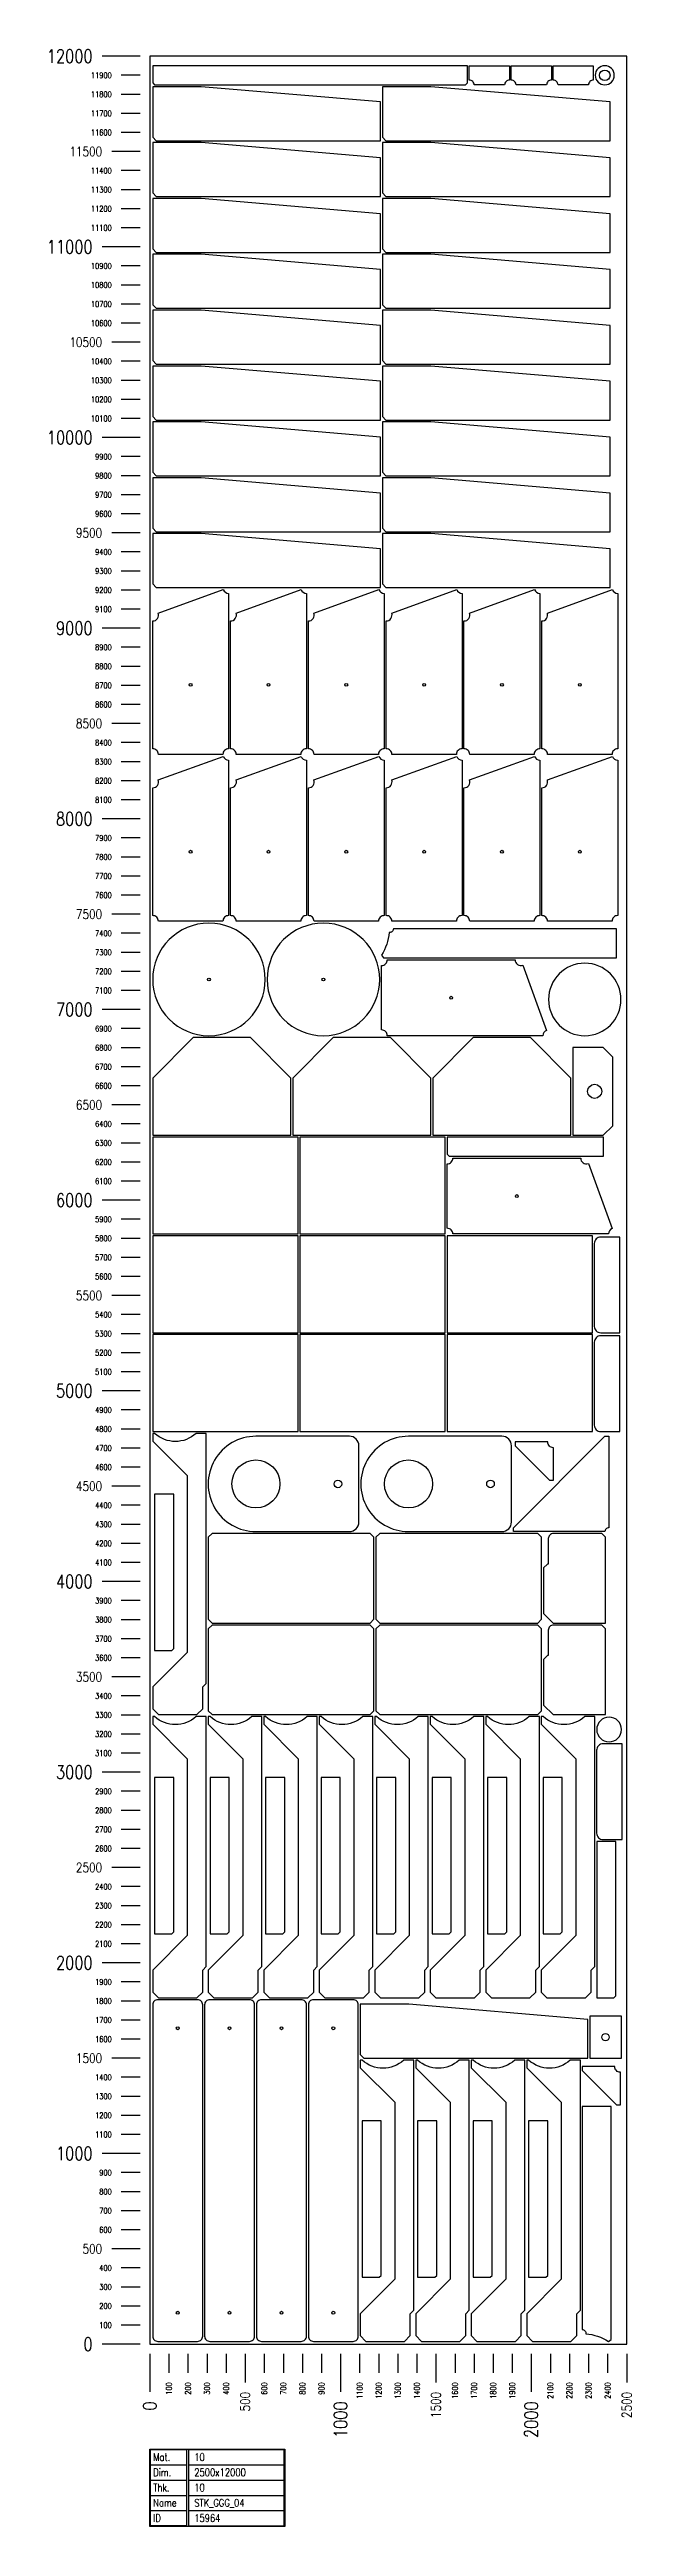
# Model space of a CAD drawing. Header units: millimetres. Extents: x 28039 to 145264, y 9873 to 40131.
# Drawn here: x 88790 to 91841, y 13439 to 26430 of the extents above; entities that cross this region are included whole.
import ezdxf
from ezdxf.enums import TextEntityAlignment as Align

# ---------------------------------------------------------------- set-up
doc = ezdxf.new("R2010")
doc.units = ezdxf.units.MM
doc.layers.add('TEXT', color=7, linetype='Continuous')
doc.styles.add('EasyCutStyle', font='romans.shx', dxfattribs={"width": 0.8})

# ---------------------------------------------------------------- blocks, each defined once
blk = doc.blocks.new('LogoSheet_16759')
at = {"color": 1}
for p, q in [((-50, 12000), (-250, 12000)), ((-50, 11000), (-250, 11000)), ((-50, 10000), (-250, 10000)), ((-50, 9000), (-250, 9000)), ((-50, 8000), (-250, 8000)), ((-50, 7000), (-250, 7000)), ((-50, 6000), (-250, 6000)), ((-50, 5000), (-250, 5000)), ((-50, 4000), (-250, 4000)), ((-50, 3000), (-250, 3000)), ((-50, 2000), (-250, 2000)), ((-50, 1000), (-250, 1000)), ((-50, 0), (-250, 0)), ((0, -50), (0, -250)), ((1000, -50), (1000, -250)), ((2000, -50), (2000, -250)), ((203, -553), (705, -553)), ((203, -633), (705, -633)), ((203, -713), (705, -713)), ((203, -793), (705, -793)), ((203, -873), (705, -873))]:
    blk.add_line(p, q, dxfattribs=at)
at = {"color": 2}
for p, q in [((-50, 11900), (-150, 11900)), ((-50, 11800), (-150, 11800)), ((-50, 11700), (-150, 11700)), ((-50, 11600), (-150, 11600)), ((-50, 11400), (-150, 11400)), ((-50, 11300), (-150, 11300)), ((-50, 11200), (-150, 11200)), ((-50, 11100), (-150, 11100)), ((-50, 10900), (-150, 10900)), ((-50, 10800), (-150, 10800)), ((-50, 10700), (-150, 10700)), ((-50, 10600), (-150, 10600)), ((-50, 10400), (-150, 10400)), ((-50, 10300), (-150, 10300)), ((-50, 10200), (-150, 10200)), ((-50, 10100), (-150, 10100)), ((-50, 9900), (-150, 9900)), ((-50, 9800), (-150, 9800)), ((-50, 9700), (-150, 9700)), ((-50, 9600), (-150, 9600)), ((-50, 9400), (-150, 9400)), ((-50, 9300), (-150, 9300)), ((-50, 9200), (-150, 9200)), ((-50, 9100), (-150, 9100)), ((-50, 8900), (-150, 8900)), ((-50, 8800), (-150, 8800)), ((-50, 8700), (-150, 8700)), ((-50, 8600), (-150, 8600)), ((-50, 8400), (-150, 8400)), ((-50, 8300), (-150, 8300)), ((-50, 8200), (-150, 8200)), ((-50, 8100), (-150, 8100)), ((-50, 7900), (-150, 7900)), ((-50, 7800), (-150, 7800)), ((-50, 7700), (-150, 7700)), ((-50, 7600), (-150, 7600)), ((-50, 7400), (-150, 7400)), ((-50, 7300), (-150, 7300)), ((-50, 7200), (-150, 7200)), ((-50, 7100), (-150, 7100)), ((-50, 6900), (-150, 6900)), ((-50, 6800), (-150, 6800)), ((-50, 6700), (-150, 6700)), ((-50, 6600), (-150, 6600)), ((-50, 6400), (-150, 6400)), ((-50, 6300), (-150, 6300)), ((-50, 6200), (-150, 6200)), ((-50, 6100), (-150, 6100)), ((-50, 5900), (-150, 5900)), ((-50, 5800), (-150, 5800)), ((-50, 5700), (-150, 5700)), ((-50, 5600), (-150, 5600)), ((-50, 5400), (-150, 5400)), ((-50, 5300), (-150, 5300)), ((-50, 5200), (-150, 5200)), ((-50, 5100), (-150, 5100)), ((-50, 4900), (-150, 4900)), ((-50, 4800), (-150, 4800)), ((-50, 4700), (-150, 4700)), ((-50, 4600), (-150, 4600)), ((-50, 4400), (-150, 4400)), ((-50, 4300), (-150, 4300)), ((-50, 4200), (-150, 4200)), ((-50, 4100), (-150, 4100)), ((-50, 3900), (-150, 3900)), ((-50, 3800), (-150, 3800)), ((-50, 3700), (-150, 3700)), ((-50, 3600), (-150, 3600)), ((-50, 3400), (-150, 3400)), ((-50, 3300), (-150, 3300)), ((-50, 3200), (-150, 3200)), ((-50, 3100), (-150, 3100)), ((-50, 2900), (-150, 2900)), ((-50, 2800), (-150, 2800)), ((-50, 2700), (-150, 2700)), ((-50, 2600), (-150, 2600)), ((-50, 2400), (-150, 2400)), ((-50, 2300), (-150, 2300)), ((-50, 2200), (-150, 2200)), ((-50, 2100), (-150, 2100)), ((-50, 1900), (-150, 1900)), ((-50, 1800), (-150, 1800)), ((-50, 1700), (-150, 1700)), ((-50, 1600), (-150, 1600)), ((-50, 1400), (-150, 1400)), ((-50, 1300), (-150, 1300)), ((-50, 1200), (-150, 1200)), ((-50, 1100), (-150, 1100)), ((-50, 900), (-150, 900)), ((-50, 800), (-150, 800)), ((-50, 700), (-150, 700)), ((-50, 600), (-150, 600)), ((-50, 400), (-150, 400)), ((-50, 300), (-150, 300)), ((-50, 200), (-150, 200)), ((-50, 100), (-150, 100)), ((100, -50), (100, -150)), ((200, -50), (200, -150)), ((300, -50), (300, -150)), ((400, -50), (400, -150)), ((600, -50), (600, -150)), ((700, -50), (700, -150)), ((800, -50), (800, -150)), ((900, -50), (900, -150)), ((1100, -50), (1100, -150)), ((1200, -50), (1200, -150)), ((1300, -50), (1300, -150)), ((1400, -50), (1400, -150)), ((1600, -50), (1600, -150)), ((1700, -50), (1700, -150)), ((1800, -50), (1800, -150)), ((1900, -50), (1900, -150)), ((2100, -50), (2100, -150)), ((2200, -50), (2200, -150)), ((2300, -50), (2300, -150)), ((2400, -50), (2400, -150))]:
    blk.add_line(p, q, dxfattribs=at)
at = {"color": 7}
for p, q in [((-50, 11500), (-200, 11500)), ((-50, 10500), (-200, 10500)), ((-50, 9500), (-200, 9500)), ((-50, 8500), (-200, 8500)), ((-50, 7500), (-200, 7500)), ((-50, 6500), (-200, 6500)), ((-50, 5500), (-200, 5500)), ((-50, 4500), (-200, 4500)), ((-50, 3500), (-200, 3500)), ((-50, 2500), (-200, 2500)), ((-50, 1500), (-200, 1500)), ((-50, 500), (-200, 500)), ((500, -50), (500, -200)), ((1500, -50), (1500, -200)), ((2500, -50), (2500, -200))]:
    blk.add_line(p, q, dxfattribs=at)
at = {"color": 5}
for p, q in [((3, -553), (193, -553)), ((3, -633), (193, -633)), ((3, -713), (193, -713)), ((3, -793), (193, -793)), ((3, -873), (193, -873))]:
    blk.add_line(p, q, dxfattribs=at)
blk.add_line((193, -633), (193, -953))
blk.add_lwpolyline([(0, -550), (708, -550), (708, -956), (0, -956)], close=True)
blk.add_lwpolyline([(3, -553), (193, -553), (193, -953), (3, -953)], close=True, dxfattribs=at)
at = {"color": 1}
blk.add_lwpolyline([(705, -553), (203, -553), (203, -953), (705, -953)], close=True, dxfattribs=at)
at = {"color": 7, "style": 'EasyCutStyle', "width": 0.8}
for s, height, p in [('12000', 70, (-300, 12000)), ('11900', 30, (-200, 11900)), ('11800', 30, (-200, 11800)), ('11700', 30, (-200, 11700)), ('11600', 30, (-200, 11600)), ('11500', 50, (-250, 11500)), ('11400', 30, (-200, 11400)), ('11300', 30, (-200, 11300)), ('11200', 30, (-200, 11200)), ('11100', 30, (-200, 11100)), ('11000', 70, (-300, 11000)), ('10900', 30, (-200, 10900)), ('10800', 30, (-200, 10800)), ('10700', 30, (-200, 10700)), ('10500', 50, (-250, 10500)), ('10600', 30, (-200, 10600)), ('10400', 30, (-200, 10400)), ('10300', 30, (-200, 10300)), ('10200', 30, (-200, 10200)), ('10000', 70, (-300, 10000)), ('10100', 30, (-200, 10100)), ('9900', 30, (-200, 9900)), ('9800', 30, (-200, 9800)), ('9700', 30, (-200, 9700)), ('9600', 30, (-200, 9600)), ('9500', 50, (-250, 9500)), ('9400', 30, (-200, 9400)), ('9300', 30, (-200, 9300)), ('9200', 30, (-200, 9200)), ('9100', 30, (-200, 9100)), ('9000', 70, (-300, 9000)), ('8900', 30, (-200, 8900)), ('8800', 30, (-200, 8800)), ('8700', 30, (-200, 8700)), ('8600', 30, (-200, 8600)), ('8500', 50, (-250, 8500)), ('8400', 30, (-200, 8400)), ('8300', 30, (-200, 8300)), ('8200', 30, (-200, 8200)), ('8100', 30, (-200, 8100)), ('8000', 70, (-300, 8000)), ('7900', 30, (-200, 7900)), ('7800', 30, (-200, 7800)), ('7700', 30, (-200, 7700)), ('7600', 30, (-200, 7600)), ('7500', 50, (-250, 7500)), ('7400', 30, (-200, 7400)), ('7300', 30, (-200, 7300)), ('7200', 30, (-200, 7200)), ('7000', 70, (-300, 7000)), ('7100', 30, (-200, 7100)), ('6900', 30, (-200, 6900)), ('6800', 30, (-200, 6800)), ('6700', 30, (-200, 6700)), ('6500', 50, (-250, 6500)), ('6600', 30, (-200, 6600)), ('6400', 30, (-200, 6400)), ('6300', 30, (-200, 6300)), ('6200', 30, (-200, 6200)), ('6100', 30, (-200, 6100)), ('6000', 70, (-300, 6000)), ('5900', 30, (-200, 5900)), ('5800', 30, (-200, 5800)), ('5700', 30, (-200, 5700)), ('5600', 30, (-200, 5600)), ('5500', 50, (-250, 5500)), ('5400', 30, (-200, 5400)), ('5300', 30, (-200, 5300)), ('5200', 30, (-200, 5200)), ('5100', 30, (-200, 5100)), ('5000', 70, (-300, 5000)), ('4900', 30, (-200, 4900)), ('4800', 30, (-200, 4800)), ('4700', 30, (-200, 4700)), ('4600', 30, (-200, 4600)), ('4500', 50, (-250, 4500)), ('4400', 30, (-200, 4400)), ('4300', 30, (-200, 4300)), ('4200', 30, (-200, 4200)), ('4000', 70, (-300, 4000)), ('4100', 30, (-200, 4100)), ('3900', 30, (-200, 3900)), ('3800', 30, (-200, 3800)), ('3700', 30, (-200, 3700)), ('3500', 50, (-250, 3500)), ('3600', 30, (-200, 3600)), ('3400', 30, (-200, 3400)), ('3300', 30, (-200, 3300)), ('3200', 30, (-200, 3200)), ('3000', 70, (-300, 3000)), ('3100', 30, (-200, 3100)), ('2900', 30, (-200, 2900)), ('2800', 30, (-200, 2800)), ('2700', 30, (-200, 2700)), ('2600', 30, (-200, 2600)), ('2500', 50, (-250, 2500)), ('2400', 30, (-200, 2400)), ('2300', 30, (-200, 2300)), ('2200', 30, (-200, 2200)), ('2100', 30, (-200, 2100)), ('2000', 70, (-300, 2000)), ('1900', 30, (-200, 1900)), ('1800', 30, (-200, 1800)), ('1700', 30, (-200, 1700)), ('1600', 30, (-200, 1600)), ('1500', 50, (-250, 1500)), ('1400', 30, (-200, 1400)), ('1300', 30, (-200, 1300)), ('1200', 30, (-200, 1200)), ('1100', 30, (-200, 1100)), ('1000', 70, (-300, 1000)), ('900', 30, (-200, 900)), ('800', 30, (-200, 800)), ('700', 30, (-200, 700)), ('500', 50, (-250, 500)), ('600', 30, (-200, 600)), ('400', 30, (-200, 400)), ('300', 30, (-200, 300)), ('200', 30, (-200, 200)), ('0', 70, (-300, 0)), ('100', 30, (-200, 100))]:
    blk.add_text(s, height=height, dxfattribs=at).set_placement(p, align=Align.MIDDLE_RIGHT)
for s, height, p in [('100', 30, (100, -200)), ('200', 30, (200, -200)), ('300', 30, (300, -200)), ('400', 30, (400, -200)), ('500', 50, (500, -250)), ('600', 30, (600, -200)), ('700', 30, (700, -200)), ('800', 30, (800, -200)), ('900', 30, (900, -200)), ('1100', 30, (1100, -200)), ('1200', 30, (1200, -200)), ('1300', 30, (1300, -200)), ('1400', 30, (1400, -200)), ('1500', 50, (1500, -250)), ('1600', 30, (1600, -200)), ('1700', 30, (1700, -200)), ('1800', 30, (1800, -200)), ('1900', 30, (1900, -200)), ('2100', 30, (2100, -200)), ('2200', 30, (2200, -200)), ('2300', 30, (2300, -200)), ('2400', 30, (2400, -200)), ('2500', 50, (2500, -250)), ('0', 70, (0, -300)), ('1000', 70, (1000, -300)), ('2000', 70, (2000, -300))]:
    blk.add_text(s, height=height, rotation=90, dxfattribs=at).set_placement(p, align=Align.MIDDLE_RIGHT)
at = {"style": 'EasyCutStyle', "width": 0.8}
for tag, p in [('MATERIAL_SHEET', (233, -612)), ('THICKNESS_SHEET', (233, -772)), ('DIMENSION_SHEET', (233, -692)), ('NAME_SHEET', (233, -852)), ('ID_SHEET', (233, -932))]:
    blk.add_attdef(tag, p, '', height=40, dxfattribs=at)
at = {"layer": 'TEXT', "color": 251, "style": 'EasyCutStyle', "width": 0.8}
for s, p in [('Mat.', (18, -612)), ('Thk.', (18, -772)), ('Dim.', (18, -692)), ('Name', (18, -852)), ('ID', (18, -932))]:
    blk.add_text(s, height=40, dxfattribs=at).set_placement(p)

msp = doc.modelspace()

# ---------------------------------------------------------------- linework, layer by layer
at = {"color": 34, "true_color": 0x945a17}
msp.add_lwpolyline([(89316, 14395), (91816, 14395), (91816, 26395), (89316, 26395)], close=True, dxfattribs=at)
at = {"color": 2}
for points in [[(89331, 26255), (89341, 26245), (90971, 26245), (90981, 26255), (90981, 26345), (89331, 26345)], [(89331, 25971), (89350, 25952), (90525, 25952), (90525, 26155), (89585, 26235), (89331, 26235)], [(90535, 25971), (90554, 25952), (91729, 25952), (91729, 26155), (90789, 26235), (90535, 26235)], [(89331, 25678), (89350, 25659), (90525, 25659), (90525, 25862), (89585, 25942), (89331, 25942)], [(90535, 25678), (90554, 25659), (91729, 25659), (91729, 25862), (90789, 25942), (90535, 25942)], [(89331, 25385), (89350, 25366), (90525, 25366), (90525, 25569), (89585, 25649), (89331, 25649)], [(90535, 25385), (90554, 25366), (91729, 25366), (91729, 25569), (90789, 25649), (90535, 25649)], [(89331, 25092), (89350, 25073), (90525, 25073), (90525, 25276), (89585, 25356), (89331, 25356)], [(90535, 25092), (90554, 25073), (91729, 25073), (91729, 25276), (90789, 25356), (90535, 25356)], [(89331, 24799), (89350, 24780), (90525, 24780), (90525, 24983), (89585, 25063), (89331, 25063)], [(90535, 24799), (90554, 24780), (91729, 24780), (91729, 24983), (90789, 25063), (90535, 25063)], [(89331, 24506), (89350, 24487), (90525, 24487), (90525, 24690), (89585, 24770), (89331, 24770)], [(90535, 24506), (90554, 24487), (91729, 24487), (91729, 24690), (90789, 24770), (90535, 24770)], [(89331, 24213), (89350, 24194), (90525, 24194), (90525, 24397), (89585, 24477), (89331, 24477)], [(90535, 24213), (90554, 24194), (91729, 24194), (91729, 24397), (90789, 24477), (90535, 24477)], [(89331, 23920), (89350, 23901), (90525, 23901), (90525, 24104), (89585, 24184), (89331, 24184)], [(90535, 23920), (90554, 23901), (91729, 23901), (91729, 24104), (90789, 24184), (90535, 24184)], [(89331, 23627), (89350, 23608), (90525, 23608), (90525, 23811), (89585, 23891), (89331, 23891)], [(90535, 23627), (90554, 23608), (91729, 23608), (91729, 23811), (90789, 23891), (90535, 23891)], [(89331, 20736), (90055, 20736), (90055, 21036), (89843, 21248), (89543, 21248), (89331, 21036)], [(90065, 20736), (90789, 20736), (90789, 21036), (90577, 21248), (90277, 21248), (90065, 21036)], [(90799, 20736), (91523, 20736), (91523, 21036), (91311, 21248), (91011, 21248), (90799, 21036)], [(91693, 20736), (91743, 20786), (91743, 21146), (91693, 21196), (91533, 21196), (91533, 20736)], [(89331, 20218), (90093, 20218), (90093, 20726), (89331, 20726)], [(90103, 20218), (90865, 20218), (90865, 20726), (90103, 20726)], [(90875, 20636), (90885, 20626), (91695, 20626), (91695, 20726), (90875, 20726)], [(89331, 19700), (90093, 19700), (90093, 20208), (89331, 20208)], [(90103, 19700), (90865, 19700), (90865, 20208), (90103, 20208)], [(90875, 19700), (91637, 19700), (91637, 20208), (90875, 20208)], [(89331, 19182), (90093, 19182), (90093, 19690), (89331, 19690)], [(90103, 19182), (90865, 19182), (90865, 19690), (90103, 19690)], [(90875, 19182), (91637, 19182), (91637, 19690), (90875, 19690)], [(89431, 18033), (89441, 18043), (89441, 18853), (89341, 18853), (89341, 18033)], [(89622, 18197), (89642, 18177), (90471, 18177), (90491, 18197), (90491, 18627), (90471, 18647), (89642, 18647), (89622, 18627)], [(90501, 18197), (90521, 18177), (91350, 18177), (91370, 18197), (91370, 18627), (91350, 18647), (90521, 18647), (90501, 18627)], [(89622, 17717), (89642, 17697), (90471, 17697), (90491, 17717), (90491, 18147), (90471, 18167), (89642, 18167), (89622, 18147)], [(90501, 17717), (90521, 17697), (91350, 17697), (91370, 17717), (91370, 18147), (91350, 18167), (90521, 18167), (90501, 18147)], [(89431, 16548), (89441, 16558), (89441, 17368), (89341, 17368), (89341, 16548)], [(89722, 16548), (89732, 16558), (89732, 17368), (89632, 17368), (89632, 16548)], [(90013, 16548), (90023, 16558), (90023, 17368), (89923, 17368), (89923, 16548)], [(90304, 16548), (90314, 16558), (90314, 17368), (90214, 17368), (90214, 16548)], [(90595, 16548), (90605, 16558), (90605, 17368), (90505, 17368), (90505, 16548)], [(90886, 16548), (90896, 16558), (90896, 17368), (90796, 17368), (90796, 16548)], [(91177, 16548), (91187, 16558), (91187, 17368), (91087, 17368), (91087, 16548)], [(91468, 16548), (91478, 16558), (91478, 17368), (91378, 17368), (91378, 16548)], [(91749, 16212), (91759, 16222), (91759, 17032), (91659, 17032), (91659, 16212)], [(90419, 15914), (90438, 15895), (91613, 15895), (91613, 16098), (90673, 16178), (90419, 16178)], [(91623, 15895), (91788, 15895), (91788, 16115), (91623, 16115)], [(90519, 14746), (90529, 14756), (90529, 15566), (90429, 15566), (90429, 14746)], [(90810, 14746), (90820, 14756), (90820, 15566), (90720, 15566), (90720, 14746)], [(91101, 14746), (91111, 14756), (91111, 15566), (91011, 15566), (91011, 14746)], [(91392, 14746), (91402, 14756), (91402, 15566), (91302, 15566), (91302, 14746)]]:
    msp.add_lwpolyline(points, close=True, dxfattribs=at)
at = {"color": 1, "elevation": 0}
for points in [[(90991, 26270), (90991, 26345), (91201, 26345), (91201, 26270, 0.414214), (91176, 26245), (91016, 26245, 0.414214)], [(91211, 26270), (91211, 26345), (91421, 26345), (91421, 26270, 0.414214), (91396, 26245), (91236, 26245, 0.414214)], [(91431, 26270), (91431, 26345), (91641, 26345), (91641, 26270, 0.414214), (91616, 26245), (91456, 26245, 0.414214)], [(89699, 22733), (89361, 22733, 0.414214), (89331, 22763), (89331, 23433, 0.52055), (89360, 23474), (89701, 23598, 0.315296), (89729, 23578), (89729, 22763, 0.414214)], [(90107, 22733), (89769, 22733, 0.414214), (89739, 22763), (89739, 23433, 0.52055), (89768, 23474), (90109, 23598, 0.315296), (90137, 23578), (90137, 22763, 0.414214)], [(90515, 22733), (90177, 22733, 0.414214), (90147, 22763), (90147, 23433, 0.52055), (90176, 23474), (90517, 23598, 0.315296), (90545, 23578), (90545, 22763, 0.414214)], [(90923, 22733), (90585, 22733, 0.414214), (90555, 22763), (90555, 23433, 0.52055), (90584, 23474), (90925, 23598, 0.315296), (90953, 23578), (90953, 22763, 0.414214)], [(91331, 22733), (90993, 22733, 0.414214), (90963, 22763), (90963, 23433, 0.52055), (90992, 23474), (91333, 23598, 0.315296), (91361, 23578), (91361, 22763, 0.414214)], [(91739, 22733), (91401, 22733, 0.414214), (91371, 22763), (91371, 23433, 0.52055), (91400, 23474), (91741, 23598, 0.315296), (91769, 23578), (91769, 22763, 0.414214)], [(89699, 21858), (89361, 21858, 0.414214), (89331, 21888), (89331, 22558, 0.52055), (89360, 22599), (89701, 22723, 0.315296), (89729, 22703), (89729, 21888, 0.414214)], [(90107, 21858), (89769, 21858, 0.414214), (89739, 21888), (89739, 22558, 0.52055), (89768, 22599), (90109, 22723, 0.315296), (90137, 22703), (90137, 21888, 0.414214)], [(90515, 21858), (90177, 21858, 0.414214), (90147, 21888), (90147, 22558, 0.52055), (90176, 22599), (90517, 22723, 0.315296), (90545, 22703), (90545, 21888, 0.414214)], [(90923, 21858), (90585, 21858, 0.414214), (90555, 21888), (90555, 22558, 0.52055), (90584, 22599), (90925, 22723, 0.315296), (90953, 22703), (90953, 21888, 0.414214)], [(91331, 21858), (90993, 21858, 0.414214), (90963, 21888), (90963, 22558, 0.52055), (90992, 22599), (91333, 22723, 0.315296), (91361, 22703), (91361, 21888, 0.414214)], [(91739, 21858), (91401, 21858, 0.414214), (91371, 21888), (91371, 22558, 0.52055), (91400, 22599), (91741, 22723, 0.315296), (91769, 22703), (91769, 21888, 0.414214)], [(90531, 21288), (90531, 21626, 0.414214), (90561, 21656), (91231, 21656, 0.52055), (91271, 21627), (91396, 21286, 0.315296), (91376, 21258), (90561, 21258, 0.414214)], [(90875, 20248), (90875, 20586, 0.414214), (90905, 20616), (91575, 20616, 0.52055), (91615, 20587), (91740, 20246, 0.315296), (91720, 20218), (90905, 20218, 0.414214)], [(91702, 18657), (91222, 18657), (91222, 18677), (91702, 19157), (91722, 19157), (91722, 18677, 0.414214)]]:
    msp.add_lwpolyline(points, format="xyb", close=True, dxfattribs=at)
at = {"color": 2, "elevation": 0}
for points in [[(91701, 26245, 1), (91701, 26345, 1)], [(89626, 21258, 1), (89626, 21848, 1)], [(90226, 21258, 1), (90226, 21848, 1)], [(90571, 21799, -0.113956), (90531, 21680), (90541, 21666), (91762, 21666), (91762, 21819), (90593, 21819, -0.434245)], [(91596, 21258, 1), (91596, 21638, 1)], [(91680, 20202, 0.414302), (91646, 20168), (91646, 19733, 0.414302), (91680, 19700), (91780, 19700), (91780, 20202)], [(91680, 19684, 0.414302), (91646, 19650), (91646, 19215, 0.414302), (91680, 19182), (91780, 19182), (91780, 19684)], [(89563, 17697), (89593, 17727), (89593, 17842), (89612, 17861), (89612, 19172), (89559, 19172, -0.388165), (89341, 19172), (89331, 19172), (89331, 19132), (89512, 18951), (89512, 18023), (89331, 17842), (89331, 17727), (89361, 17697)], [(89872, 18657), (90362, 18657, 0.414214), (90412, 18707), (90412, 19107, 0.414214), (90362, 19157), (89872, 19157, 1.000019)], [(90672, 18657), (91162, 18657, 0.414214), (91212, 18707), (91212, 19107, 0.414214), (91162, 19157), (90672, 19157, 1.000019)], [(91432, 18927), (91432, 19097, -0.414214), (91402, 19127), (91232, 19127), (91232, 19107), (91412, 18927)], [(91705, 18177), (91705, 18627), (91685, 18647), (91432, 18647, 0.414214), (91405, 18620), (91405, 18487), (91400, 18487), (91380, 18467), (91380, 18227), (91430, 18177)], [(91705, 17697), (91705, 18147), (91685, 18167), (91432, 18167, 0.414214), (91405, 18140), (91405, 18007), (91400, 18007), (91380, 17987), (91380, 17747), (91430, 17697)], [(89563, 16212), (89593, 16242), (89593, 16357), (89612, 16376), (89612, 17687), (89559, 17687, -0.388165), (89341, 17687), (89331, 17687), (89331, 17647), (89512, 17466), (89512, 16538), (89331, 16357), (89331, 16242), (89361, 16212)], [(89854, 16212), (89884, 16242), (89884, 16357), (89903, 16376), (89903, 17687), (89850, 17687, -0.388165), (89632, 17687), (89622, 17687), (89622, 17647), (89803, 17466), (89803, 16538), (89622, 16357), (89622, 16242), (89652, 16212)], [(90145, 16212), (90175, 16242), (90175, 16357), (90194, 16376), (90194, 17687), (90141, 17687, -0.388165), (89923, 17687), (89913, 17687), (89913, 17647), (90094, 17466), (90094, 16538), (89913, 16357), (89913, 16242), (89943, 16212)], [(90436, 16212), (90466, 16242), (90466, 16357), (90485, 16376), (90485, 17687), (90432, 17687, -0.388165), (90214, 17687), (90204, 17687), (90204, 17647), (90385, 17466), (90385, 16538), (90204, 16357), (90204, 16242), (90234, 16212)], [(90727, 16212), (90757, 16242), (90757, 16357), (90776, 16376), (90776, 17687), (90723, 17687, -0.388165), (90505, 17687), (90495, 17687), (90495, 17647), (90676, 17466), (90676, 16538), (90495, 16357), (90495, 16242), (90525, 16212)], [(91018, 16212), (91048, 16242), (91048, 16357), (91067, 16376), (91067, 17687), (91014, 17687, -0.388165), (90796, 17687), (90786, 17687), (90786, 17647), (90967, 17466), (90967, 16538), (90786, 16357), (90786, 16242), (90816, 16212)], [(91309, 16212), (91339, 16242), (91339, 16357), (91358, 16376), (91358, 17687), (91305, 17687, -0.388165), (91087, 17687), (91077, 17687), (91077, 17647), (91258, 17466), (91258, 16538), (91077, 16357), (91077, 16242), (91107, 16212)], [(91600, 16212), (91630, 16242), (91630, 16357), (91649, 16376), (91649, 17687), (91596, 17687, -0.388165), (91378, 17687), (91368, 17687), (91368, 17647), (91549, 17466), (91549, 16538), (91368, 16357), (91368, 16242), (91398, 16212)], [(91724, 17554, 1), (91724, 17684, 1)], [(91692, 17544, 0.414302), (91658, 17510), (91658, 17075, 0.414302), (91692, 17042), (91792, 17042), (91792, 17544)], [(89566, 14410, 0.414214), (89593, 14437), (89593, 16175, 0.414214), (89566, 16202), (89358, 16202, 0.414214), (89331, 16175), (89331, 14437, 0.414214), (89358, 14410)], [(89838, 14410, 0.414214), (89865, 14437), (89865, 16175, 0.414214), (89838, 16202), (89630, 16202, 0.414214), (89603, 16175), (89603, 14437, 0.414214), (89630, 14410)], [(90110, 14410, 0.414214), (90137, 14437), (90137, 16175, 0.414214), (90110, 16202), (89902, 16202, 0.414214), (89875, 16175), (89875, 14437, 0.414214), (89902, 14410)], [(90382, 14410, 0.414214), (90409, 14437), (90409, 16175, 0.414214), (90382, 16202), (90174, 16202, 0.414214), (90147, 16175), (90147, 14437, 0.414214), (90174, 14410)], [(90651, 14410), (90681, 14440), (90681, 14555), (90700, 14574), (90700, 15885), (90647, 15885, -0.388165), (90429, 15885), (90419, 15885), (90419, 15845), (90600, 15664), (90600, 14736), (90419, 14555), (90419, 14440), (90449, 14410)], [(90942, 14410), (90972, 14440), (90972, 14555), (90991, 14574), (90991, 15885), (90938, 15885, -0.388165), (90720, 15885), (90710, 15885), (90710, 15845), (90891, 15664), (90891, 14736), (90710, 14555), (90710, 14440), (90740, 14410)], [(91233, 14410), (91263, 14440), (91263, 14555), (91282, 14574), (91282, 15885), (91229, 15885, -0.388165), (91011, 15885), (91001, 15885), (91001, 15845), (91182, 15664), (91182, 14736), (91001, 14555), (91001, 14440), (91031, 14410)], [(91524, 14410), (91554, 14440), (91554, 14555), (91573, 14574), (91573, 15885), (91520, 15885, -0.388165), (91302, 15885), (91292, 15885), (91292, 15845), (91473, 15664), (91473, 14736), (91292, 14555), (91292, 14440), (91322, 14410)], [(91783, 15651), (91783, 15821, -0.414214), (91753, 15851), (91583, 15851), (91583, 15831), (91763, 15651)], [(91602, 14450, -0.113956), (91721, 14410), (91735, 14420), (91735, 15641), (91582, 15641), (91582, 14472, -0.434245)]]:
    msp.add_lwpolyline(points, format="xyb", close=True, dxfattribs=at)
at = {"color": 4}
for centre, radius in [((91701, 26295, 0), 27.5), ((89530, 23098, 0), 7.5), ((89938, 23098, 0), 7.5), ((90346, 23098, 0), 7.5), ((90754, 23098, 0), 7.5), ((91162, 23098, 0), 7.5), ((91570, 23098, 0), 7.5), ((89530, 22223, 0), 7.5), ((89938, 22223, 0), 7.5), ((90346, 22223, 0), 7.5), ((90754, 22223, 0), 7.5), ((91162, 22223, 0), 7.5), ((91570, 22223, 0), 7.5), ((89626, 21553, 0), 7.5), ((90226, 21553, 0), 7.5), ((90896, 21457, 0), 7.5), ((91648, 20966), 36.9), ((91240, 20417, 0), 7.5), ((89872, 18907, 0), 126), ((90672, 18907, 0), 126), ((90302, 18907, 0), 20), ((91102, 18907, 0), 20), ((89462, 16052, 0), 7.5), ((89734, 16052, 0), 7.5), ((90006, 16052, 0), 7.5), ((90278, 16052, 0), 7.5), ((91705, 16005), 19.1), ((89462, 14560, 0), 7.5), ((89734, 14560, 0), 7.5), ((90006, 14560, 0), 7.5), ((90278, 14560, 0), 7.5)]:
    msp.add_circle(centre, radius, dxfattribs=at)

# ---------------------------------------------------------------- block references
msp.add_blockref('LogoSheet_16759', (89316, 14395)).add_auto_attribs({'DIMENSION_SHEET': '2500x12000', 'THICKNESS_SHEET': '10', 'NAME_SHEET': 'STK_GGG_04', 'ID_SHEET': '15964', 'MATERIAL_SHEET': '10'})

doc.saveas('drawing.dxf')
